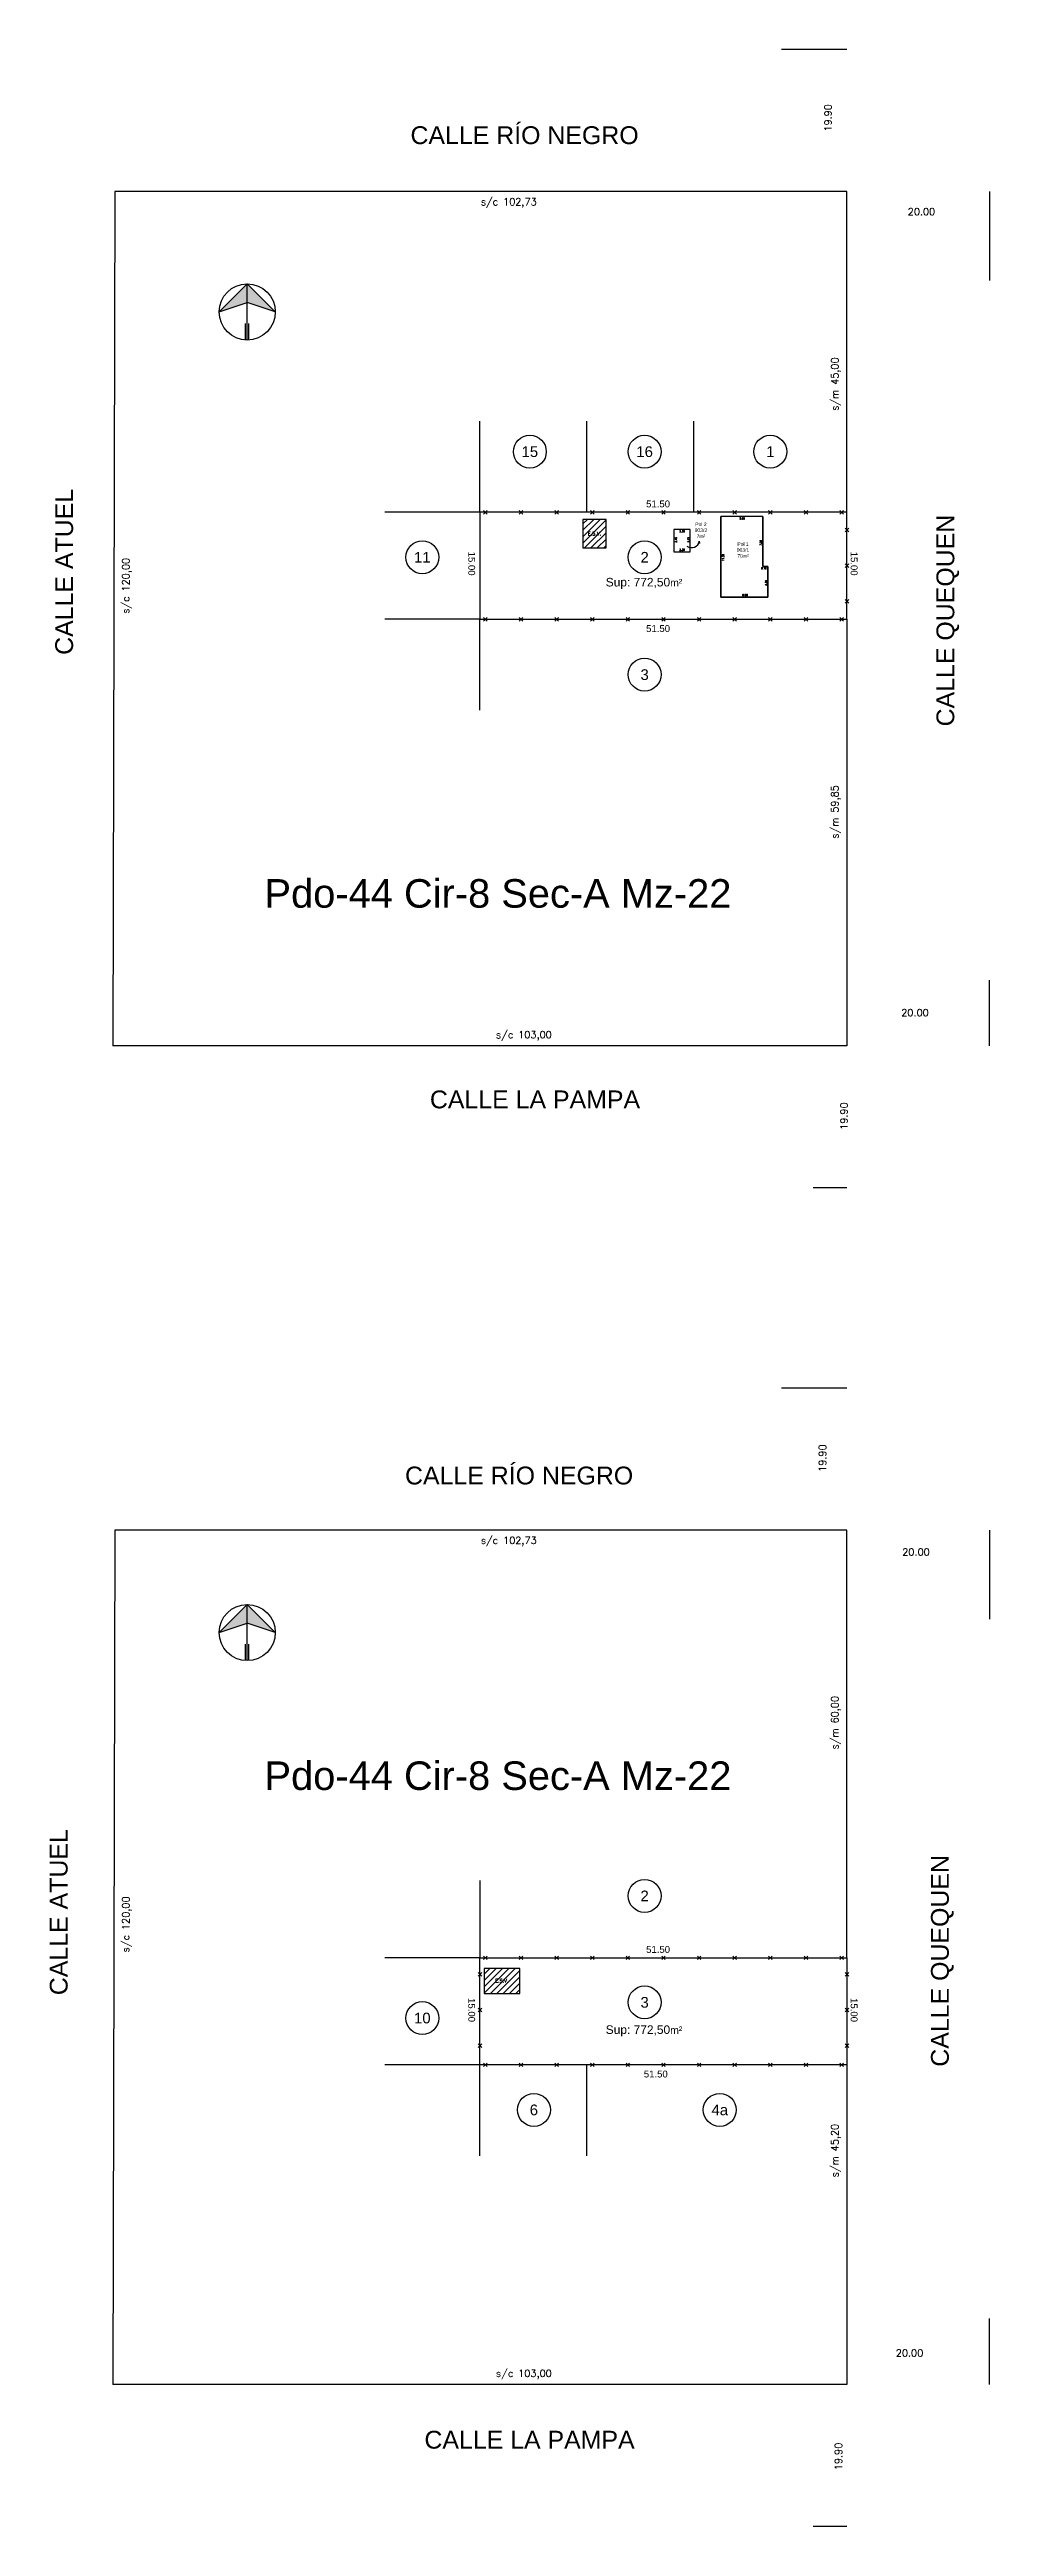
# Model space of a CAD drawing. Header units: metres. Extents: x 3470 to 3703, y 3476 to 4021.
# Drawn here: x 3480.8 to 3612.7, y 3673.7 to 4021.1 of the extents above; entities that cross this region are included whole.
import ezdxf
from ezdxf.enums import TextEntityAlignment as Align
from ezdxf.lldxf.tags import DXFTag

# ---------------------------------------------------------------- set-up
doc = ezdxf.new("R2010")
doc.units = ezdxf.units.M
for name, color, linetype in [('Accesiones 0', 1, 'Continuous'), ('Mensura', 7, 'Continuous'), ('Notas Acc 0', 1, 'Continuous')]:
    doc.layers.add(name, color=color, linetype=linetype)
doc.styles.add('Mensura_chico', font='arial.ttf', dxfattribs={"height": 1.5})
doc.styles.add('mensura_grande', font='arial.ttf', dxfattribs={"height": 2.5})
doc.styles.add('Mensura_medio', font='arial.ttf', dxfattribs={"height": 1})
doc.styles.get("Standard").update_dxf_attribs({"font": 'simplex.shx'})
tags = doc.linetypes.add('DASHDOT', pattern=[25.4, 12.7, -6.35, 0, -6.35]).pattern_tags.tags
tags[10:11] = [DXFTag(74, 4), DXFTag(75, 0), DXFTag(340, '0'), DXFTag(46, 0.0), DXFTag(50, 0.0), DXFTag(44, 0.0), DXFTag(45, 0.0)]
tags[8:9] = [DXFTag(74, 4), DXFTag(75, 0), DXFTag(340, '0'), DXFTag(46, 0.0), DXFTag(50, 0.0), DXFTag(44, 0.0), DXFTag(45, 0.0)]
tags[6:7] = [DXFTag(74, 4), DXFTag(75, 0), DXFTag(340, '0'), DXFTag(46, 0.0), DXFTag(50, 0.0), DXFTag(44, 0.0), DXFTag(45, 0.0)]
tags[4:5] = [DXFTag(74, 4), DXFTag(75, 0), DXFTag(340, '0'), DXFTag(46, 0.0), DXFTag(50, 0.0), DXFTag(44, 0.0), DXFTag(45, 0.0)]
doc.dimstyles.new('Mensura_chico', dxfattribs={"dimtxt": 0.25, "dimasz": 2.5, "dimexe": 1.25, "dimexo": 0.625, "dimgap": 0.01, "dimtad": 1, "dimtoh": 1, "dimzin": 1, "dimdsep": 46, "dimtxsty": 'Standard', "dimblk": 'NONE', "dimcen": 0.09, "dimse1": 1, "dimse2": 1, "dimsd2": 1, "dimclrd": 256, "dimclre": 256, "dimadec": 0, "dimazin": 0, "dimtfac": 1, "dimtdec": 4, "dimtofl": 0, "dimtmove": 0, "dimatfit": 3, "dimfxl": 1, "dimtolj": 1, "dimtzin": 0, "dimarcsym": 0})
doc.dimstyles.new('Mensura_grande', dxfattribs={"dimtxt": 1, "dimasz": 2.5, "dimexe": 1.25, "dimexo": 0.625, "dimgap": 0.01, "dimtad": 1, "dimtoh": 1, "dimzin": 1, "dimdsep": 46, "dimtxsty": 'Standard', "dimblk": 'NONE', "dimcen": 0.09, "dimse1": 1, "dimse2": 1, "dimsd2": 1, "dimclrd": 256, "dimclre": 256, "dimadec": 0, "dimazin": 0, "dimtfac": 1, "dimtdec": 4, "dimtofl": 0, "dimtmove": 0, "dimatfit": 3, "dimfxl": 1, "dimtolj": 1, "dimtzin": 0, "dimarcsym": 0})

msp = doc.modelspace()

# ---------------------------------------------------------------- texts
at = {"layer": 'Mensura', "style": 'Mensura_medio'}
for s, p in [('CALLE RÍO NEGRO', (3547.438, 4009.056)), ('CALLE LA PAMPA', (3548.903, 3873.825)), ('CALLE RÍO NEGRO', (3546.671, 3821.076)), ('CALLE LA PAMPA', (3548.136, 3685.846))]:
    msp.add_text(s, height=2.5, dxfattribs=at).set_placement(p, align=Align.MIDDLE_CENTER)
for s, p in [('CALLE ATUEL', (3482.834, 3947.815)), ('CALLE QUEQUEN', (3606.487, 3940.982)), ('CALLE ATUEL', (3482.067, 3759.835)), ('CALLE QUEQUEN', (3605.72, 3753.003))]:
    msp.add_text(s, height=2.5, rotation=90, dxfattribs=at).set_placement(p, align=Align.MIDDLE_CENTER)
at = {"layer": 'Mensura', "linetype": 'Continuous', "style": 'mensura_grande'}
for p in [(3510.947, 3900.716), (3510.947, 3776.977)]:
    msp.add_text('Pdo-44 Cir-8 Sec-A Mz-22', height=4, dxfattribs=at).set_placement(p)
at = {"layer": 'Mensura', "char_height": 1, "width": 3.41912, "attachment_point": 5, "rotation": 90}
for insert in [(3590.007, 4011.484), (3592.251, 3871.475), (3589.24, 3823.505), (3591.484, 3683.496)]:
    msp.add_mtext('\\A1;19.90', dxfattribs=dict(at, insert=insert))
at = {"layer": 'Mensura', "char_height": 1, "width": 3.41912, "attachment_point": 5}
for insert in [(3603.133, 3998.328), (3602.223, 3885.996), (3602.365, 3810.348), (3601.456, 3698.017)]:
    msp.add_mtext('\\A1;20.00', dxfattribs=dict(at, insert=insert))
at = {"layer": 'Mensura', "attachment_point": 1, "style": 'Mensura_medio'}
for s, insert, char_height, width in [('51.50', (3564.496, 3957.823), 0.96, 12.8), ('Sup: 772,50{\\H0.875x;m²}', (3558.828, 3946.967), 1.2, 16), ('51.50', (3564.496, 3940.343), 0.96, 12.8), ('51.50', (3564.496, 3755.085), 0.96, 12.8), ('Sup: 772,50{\\H0.875x;m²}', (3558.828, 3743.961), 1.2, 16), ('51.50', (3564.172, 3737.613), 0.96, 12.8)]:
    msp.add_mtext(s, dxfattribs=dict(at, insert=insert, char_height=char_height, width=width))
at = {"layer": 'Mensura', "char_height": 0.96, "width": 12.8, "attachment_point": 1, "rotation": 270, "style": 'Mensura_medio'}
for insert in [(3540.501, 3950.644), (3594.165, 3950.644), (3540.501, 3747.784), (3594.165, 3747.784)]:
    msp.add_mtext('15.00', dxfattribs=dict(at, insert=insert))
at = {"layer": 'Notas Acc 0', "char_height": 0.5, "width": 0.6622, "attachment_point": 5}
for insert in [(3557.264, 3953.185), (3544.24, 3750.222)]:
    msp.add_mtext('\\A1;E.S.V.', dxfattribs=dict(at, insert=insert))
at = {"layer": 'Notas Acc 0', "char_height": 0.5, "width": 2.43015, "attachment_point": 5, "style": 'Mensura_chico'}
for s, insert in [('Pol 2\\P903/2\\P7m²', (3572.186, 3953.652)), ('Pol 1\\P903/1\\P70m²', (3578.092, 3950.876))]:
    msp.add_mtext(s, dxfattribs=dict(at, insert=insert))

# ---------------------------------------------------------------- blocks, each defined once
blk = doc.blocks.new('PL_NRO')
blk.add_circle((0, 0), 3.08)
at = {"linetype": 'DASHDOT', "style": 'Mensura_chico'}
blk.add_attdef('PL_NRO', text='', height=0.8, dxfattribs=at).set_placement((0, 0), align=Align.MIDDLE_CENTER)
blk = doc.blocks.new('*D79')
at = {"layer": 'Defpoints', "color": 0, "transparency": 16777216}
for p in [(3489.68, 3694.09), (3489.68, 3693.58), (3592.68, 3693.82)]:
    blk.add_point(p, dxfattribs=at)
at = {"layer": 'Mensura', "color": 0, "transparency": 16777216, "insert": (3547.34, 3694.99), "char_height": 1, "width": 10.1383, "attachment_point": 5, "rotation": 0.1338}
blk.add_mtext('\\A1;s/c 103,00', dxfattribs=at)
blk = doc.blocks.new('_None')
blk = doc.blocks.new('*D80')
at = {"layer": 'Defpoints', "color": 0, "transparency": 16777216}
for p in [(3489.95, 3813.43), (3489.95, 3811.04), (3592.68, 3813.43)]:
    blk.add_point(p, dxfattribs=at)
at = {"layer": 'Mensura', "color": 0, "transparency": 16777216, "insert": (3545.22, 3811.81), "char_height": 1, "width": 10.1383, "attachment_point": 5}
blk.add_mtext('\\A1;s/c 102,73', dxfattribs=at)
blk = doc.blocks.new('*D78')
at = {"layer": 'Defpoints', "color": 0, "transparency": 16777216}
for p in [(3489.95, 3813.43), (3489.68, 3693.58), (3492.28, 3693.57)]:
    blk.add_point(p, dxfattribs=at)
at = {"layer": 'Mensura', "color": 0, "transparency": 16777216, "insert": (3491.65, 3758.12), "char_height": 1, "width": 13.4561, "attachment_point": 5, "rotation": 89.8709}
blk.add_mtext('\\A1;s/c 120,00', dxfattribs=at)
blk = doc.blocks.new('*D76')
at = {"layer": 'Defpoints', "color": 0, "transparency": 16777216}
for p in [(3592.68, 3813.43), (3591.91, 3753.43), (3592.68, 3753.43)]:
    blk.add_point(p, dxfattribs=at)
at = {"layer": 'Mensura', "color": 0, "transparency": 16777216, "insert": (3591.14, 3786.4), "char_height": 1, "width": 13.9647, "attachment_point": 5, "rotation": 90}
blk.add_mtext('\\A1;s/m 60,00', dxfattribs=at)
blk = doc.blocks.new('*D77')
at = {"layer": 'Defpoints', "color": 0, "transparency": 16777216}
for p in [(3592.68, 3753.43), (3591.91, 3693.58), (3592.68, 3693.58)]:
    blk.add_point(p, dxfattribs=at)
at = {"layer": 'Mensura', "color": 0, "transparency": 16777216, "insert": (3591.14, 3726.4), "char_height": 1, "width": 13.9647, "attachment_point": 5, "rotation": 90}
blk.add_mtext('\\A1;s/m 45,20', dxfattribs=at)
blk = doc.blocks.new('Norte_1')
h = blk.add_hatch(color=256)
h.paths.add_polyline_path([(0, 1.31), (0, 3.94), (-3.94, 0)])
h.paths.add_polyline_path([(3.94, 0), (0, 3.94), (0, 1.31)])
for p, q in [((0, 3.94), (-3.94, 0)), ((3.94, 0), (0, 3.94)), ((0, -3.94), (0, 3.94)), ((-3.94, 0), (0, 1.31)), ((3.94, 0), (0, 1.31)), ((-0.25, -3.94), (-0.25, -1.61)), ((0.25, -3.94), (0.25, -1.61))]:
    blk.add_line(p, q)
blk.add_circle((0, 0), 3.94)
blk = doc.blocks.new('*D61')
at = {"layer": 'Defpoints', "color": 0, "transparency": 16777216}
for p in [(3568.38, 3950.62), (3570.68, 3950.91), (3570.68, 3950.62)]:
    blk.add_point(p, dxfattribs=at)
at = {"layer": 'Accesiones 0', "color": 0, "transparency": 16777216, "insert": (3569.54, 3950.91), "char_height": 0.25, "width": 0.6614, "attachment_point": 5}
blk.add_mtext('\\A1;2.30', dxfattribs=at)
blk = doc.blocks.new('*D62')
at = {"layer": 'Defpoints', "color": 0, "transparency": 16777216}
for p in [(3568.38, 3953.77), (3570.68, 3953.77), (3570.68, 3953.5)]:
    blk.add_point(p, dxfattribs=at)
at = {"layer": 'Accesiones 0', "color": 0, "transparency": 16777216, "insert": (3569.54, 3953.5), "char_height": 0.25, "width": 0.6614, "attachment_point": 5}
blk.add_mtext('\\A1;2.30', dxfattribs=at)
blk = doc.blocks.new('*D63')
at = {"layer": 'Defpoints', "color": 0, "transparency": 16777216}
for p in [(3574.98, 3944.27), (3581.58, 3944.56), (3581.58, 3944.27)]:
    blk.add_point(p, dxfattribs=at)
at = {"layer": 'Accesiones 0', "color": 0, "transparency": 16777216, "insert": (3578.37, 3944.56), "char_height": 0.25, "width": 0.6614, "attachment_point": 5}
blk.add_mtext('\\A1;6.60', dxfattribs=at)
blk = doc.blocks.new('*D64')
at = {"layer": 'Defpoints', "color": 0, "transparency": 16777216}
for p in [(3574.98, 3955.57), (3580.88, 3955.57), (3580.88, 3955.3)]:
    blk.add_point(p, dxfattribs=at)
at = {"layer": 'Accesiones 0', "color": 0, "transparency": 16777216, "insert": (3577.98, 3955.3), "char_height": 0.25, "width": 0.6614, "attachment_point": 5}
blk.add_mtext('\\A1;5.90', dxfattribs=at)
blk = doc.blocks.new('*D65')
at = {"layer": 'Defpoints', "color": 0, "transparency": 16777216}
for p in [(3580.88, 3948.57), (3581.58, 3948.57), (3581.58, 3948.3)]:
    blk.add_point(p, dxfattribs=at)
at = {"layer": 'Accesiones 0', "color": 0, "transparency": 16777216, "insert": (3581.02, 3948.3), "char_height": 0.25, "width": 0.6614, "attachment_point": 5}
blk.add_mtext('\\A1;0.70', dxfattribs=at)
blk = doc.blocks.new('*D66')
at = {"layer": 'Defpoints', "color": 0, "transparency": 16777216}
for p in [(3568.38, 3953.77), (3568.7, 3953.77), (3568.38, 3950.62)]:
    blk.add_point(p, dxfattribs=at)
at = {"layer": 'Accesiones 0', "color": 0, "transparency": 16777216, "insert": (3568.7, 3952.29), "char_height": 0.25, "width": 0.6614, "attachment_point": 5, "rotation": 90}
blk.add_mtext('\\A1;3.15', dxfattribs=at)
blk = doc.blocks.new('*D67')
at = {"layer": 'Defpoints', "color": 0, "transparency": 16777216}
for p in [(3570.44, 3953.77), (3570.68, 3953.77), (3570.68, 3950.62)]:
    blk.add_point(p, dxfattribs=at)
at = {"layer": 'Accesiones 0', "color": 0, "transparency": 16777216, "insert": (3570.44, 3952.29), "char_height": 0.25, "width": 0.6614, "attachment_point": 5, "rotation": 90}
blk.add_mtext('\\A1;3.15', dxfattribs=at)
blk = doc.blocks.new('*D68')
at = {"layer": 'Defpoints', "color": 0, "transparency": 16777216}
for p in [(3580.59, 3955.57), (3580.88, 3955.57), (3580.88, 3948.57)]:
    blk.add_point(p, dxfattribs=at)
at = {"layer": 'Accesiones 0', "color": 0, "transparency": 16777216, "insert": (3580.59, 3951.88), "char_height": 0.25, "width": 0.6614, "attachment_point": 5, "rotation": 90}
blk.add_mtext('\\A1;7.00', dxfattribs=at)
blk = doc.blocks.new('*D69')
at = {"layer": 'Defpoints', "color": 0, "transparency": 16777216}
for p in [(3581.34, 3948.57), (3581.58, 3948.57), (3581.58, 3944.27)]:
    blk.add_point(p, dxfattribs=at)
at = {"layer": 'Accesiones 0', "color": 0, "transparency": 16777216, "insert": (3581.34, 3946.26), "char_height": 0.25, "width": 0.6614, "attachment_point": 5, "rotation": 90}
blk.add_mtext('\\A1;4.30', dxfattribs=at)
blk = doc.blocks.new('*D70')
at = {"layer": 'Defpoints', "color": 0, "transparency": 16777216}
for p in [(3574.98, 3955.57), (3575.3, 3955.57), (3574.98, 3944.27)]:
    blk.add_point(p, dxfattribs=at)
at = {"layer": 'Accesiones 0', "color": 0, "transparency": 16777216, "insert": (3575.3, 3949.82), "char_height": 0.25, "width": 0.6614, "attachment_point": 5, "rotation": 90}
blk.add_mtext('\\A1;11.30', dxfattribs=at)
blk = doc.blocks.new('*D71')
at = {"layer": 'Defpoints', "color": 0, "transparency": 16777216}
for p in [(3489.68, 3881.82), (3489.68, 3881.32), (3592.68, 3881.56)]:
    blk.add_point(p, dxfattribs=at)
at = {"layer": 'Mensura', "color": 0, "transparency": 16777216, "insert": (3547.34, 3882.73), "char_height": 1, "width": 10.1383, "attachment_point": 5, "rotation": 0.1338}
blk.add_mtext('\\A1;s/c 103,00', dxfattribs=at)
blk = doc.blocks.new('*D72')
at = {"layer": 'Defpoints', "color": 0, "transparency": 16777216}
for p in [(3489.95, 4001.17), (3489.95, 3998.78), (3592.68, 4001.17)]:
    blk.add_point(p, dxfattribs=at)
at = {"layer": 'Mensura', "color": 0, "transparency": 16777216, "insert": (3545.22, 3999.55), "char_height": 1, "width": 10.1383, "attachment_point": 5}
blk.add_mtext('\\A1;s/c 102,73', dxfattribs=at)
blk = doc.blocks.new('*D73')
at = {"layer": 'Defpoints', "color": 0, "transparency": 16777216}
for p in [(3489.95, 4001.17), (3489.68, 3881.32), (3492.28, 3881.31)]:
    blk.add_point(p, dxfattribs=at)
at = {"layer": 'Mensura', "color": 0, "transparency": 16777216, "insert": (3491.65, 3945.85), "char_height": 1, "width": 13.4561, "attachment_point": 5, "rotation": 89.8709}
blk.add_mtext('\\A1;s/c 120,00', dxfattribs=at)
blk = doc.blocks.new('*D74')
at = {"layer": 'Defpoints', "color": 0, "transparency": 16777216}
for p in [(3592.68, 4001.17), (3591.91, 3956.17), (3592.68, 3956.17)]:
    blk.add_point(p, dxfattribs=at)
at = {"layer": 'Mensura', "color": 0, "transparency": 16777216, "insert": (3591.14, 3974.14), "char_height": 1, "width": 13.9647, "attachment_point": 5, "rotation": 90}
blk.add_mtext('\\A1;s/m 45,00', dxfattribs=at)
blk = doc.blocks.new('*D75')
at = {"layer": 'Defpoints', "color": 0, "transparency": 16777216}
for p in [(3592.68, 3941.17), (3591.91, 3881.32), (3592.68, 3881.32)]:
    blk.add_point(p, dxfattribs=at)
at = {"layer": 'Mensura', "color": 0, "transparency": 16777216, "insert": (3591.14, 3914.14), "char_height": 1, "width": 13.9647, "attachment_point": 5, "rotation": 90}
blk.add_mtext('\\A1;s/m 59,85', dxfattribs=at)

# ---------------------------------------------------------------- dimensions: what is measured, and where the dimension line sits
at = {"layer": 'Accesiones 0'}
for base, p1, p2, angle, picture, middle in [((3570.677, 3953.5), (3568.377, 3953.769), (3570.677, 3953.769), 180, '*D62', (3569.542, 3953.5)), ((3568.696, 3953.769), (3568.377, 3950.619), (3568.377, 3953.769), 270, '*D66', (3568.696, 3952.287)), ((3570.438, 3953.769), (3570.677, 3950.619), (3570.677, 3953.769), 270, '*D67', (3570.438, 3952.287)), ((3580.877, 3955.3), (3574.977, 3955.569), (3580.877, 3955.569), 180, '*D64', (3577.975, 3955.3)), ((3575.296, 3955.569), (3574.977, 3944.269), (3574.977, 3955.569), 270, '*D70', (3575.296, 3949.818)), ((3580.59, 3955.569), (3580.877, 3948.569), (3580.877, 3955.569), 270, '*D68', (3580.59, 3951.876)), ((3570.677, 3950.91), (3568.377, 3950.619), (3570.677, 3950.619), 180, '*D61', (3569.542, 3950.91)), ((3581.577, 3948.3), (3580.877, 3948.569), (3581.577, 3948.569), 180, '*D65', (3581.023, 3948.3)), ((3581.338, 3948.569), (3581.577, 3944.269), (3581.577, 3948.569), 270, '*D69', (3581.338, 3946.26)), ((3581.577, 3944.56), (3574.977, 3944.269), (3581.577, 3944.269), 180, '*D63', (3578.372, 3944.56))]:
    dim = msp.add_linear_dim(base=base, p1=p1, p2=p2, angle=angle, dimstyle='Mensura_chico', override={"dimasz": 0, "dimtad": 0, "dimsd1": 1}, dxfattribs=at)
    dim.commit()
    dim.dimension.update_dxf_attribs({"geometry": picture, "text_midpoint": middle, "dimtype": 160})
at = {"layer": 'Mensura'}
for base, p1, p2, angle, text, picture, middle in [((3492.279, 3881.313), (3489.947, 4001.169), (3489.677, 3881.319), 269.87092, 's/c 120,00', '*D73', (3492.424, 3945.853)), ((3489.947, 3998.778), (3592.677, 4001.169), (3489.947, 4001.169), 180, 's/c 102,73', '*D72', (3545.215, 3998.778)), ((3591.91, 3956.169), (3592.677, 4001.169), (3592.677, 3956.169), 270, 's/m 45,00', '*D74', (3591.91, 3974.141)), ((3591.91, 3881.319), (3592.677, 3941.169), (3592.677, 3881.319), 270, 's/m 59,85', '*D75', (3591.91, 3914.141)), ((3489.676, 3881.825), (3592.677, 3881.559), (3489.677, 3881.319), 180.13379, 's/c 103,00', '*D71', (3547.341, 3881.959)), ((3492.279, 3693.574), (3489.947, 3813.43), (3489.677, 3693.58), 269.87092, 's/c 120,00', '*D78', (3492.424, 3758.114)), ((3489.947, 3811.039), (3592.677, 3813.43), (3489.947, 3813.43), 180, 's/c 102,73', '*D80', (3545.215, 3811.039)), ((3591.91, 3753.43), (3592.677, 3813.43), (3592.677, 3753.43), 270, 's/m 60,00', '*D76', (3591.91, 3786.402)), ((3591.91, 3693.58), (3592.677, 3753.43), (3592.677, 3693.58), 270, 's/m 45,20', '*D77', (3591.91, 3726.402)), ((3489.676, 3694.086), (3592.677, 3693.82), (3489.677, 3693.58), 180.13379, 's/c 103,00', '*D79', (3547.341, 3694.221))]:
    dim = msp.add_linear_dim(base=base, p1=p1, p2=p2, angle=angle, text=text, dimstyle='Mensura_grande', override={"dimsd1": 1}, dxfattribs=at)
    dim.commit()
    dim.dimension.update_dxf_attribs({"geometry": picture, "text_midpoint": middle, "dimtype": 161})

# ---------------------------------------------------------------- hatches: boundary and pattern name
at = {"layer": 'Notas Acc 0'}
h = msp.add_hatch(dxfattribs=at)
h.set_pattern_fill('ANSI31', color=256, scale=0.2)
h.set_pattern_definition([(45, (0, 185.1853), (-0.449012806, 0.449012806), [])])
h.paths.add_polyline_path([(3558.877, 3951.169), (3558.877, 3955.169), (3555.627, 3955.169), (3555.627, 3951.169)])
h.paths.add_polyline_path([(3556.175, 3952.81), (3558.353, 3952.81), (3558.353, 3953.56), (3556.175, 3953.56)], flags=24)
h.paths.add_polyline_path([(3571.191, 3952.291), (3573.189, 3952.291), (3573.189, 3954.996), (3571.191, 3954.996)], flags=9)
h.paths.add_polyline_path([(3577.142, 3949.518), (3579.14, 3949.518), (3579.14, 3952.225), (3577.142, 3952.225)], flags=9)
h.paths.add_polyline_path([(3558.453, 3945.092), (3569.805, 3945.092), (3569.805, 3947.565), (3558.453, 3947.565)], flags=9)
h = msp.add_hatch(dxfattribs=at)
h.set_pattern_fill('ANSI31', color=256, scale=0.2)
h.set_pattern_definition([(45, (0, -2.55354), (-0.449012806, 0.449012806), [])])
h.paths.add_polyline_path([(3546.777, 3751.93), (3541.777, 3751.93), (3541.777, 3748.43), (3546.777, 3748.43)])
h.paths.add_polyline_path([(3543.151, 3749.847), (3545.329, 3749.847), (3545.329, 3750.597), (3543.151, 3750.597)], flags=24)
h.paths.add_polyline_path([(3571.191, 3764.552), (3573.189, 3764.552), (3573.189, 3767.257), (3571.191, 3767.257)], flags=9)
h.paths.add_polyline_path([(3577.142, 3761.779), (3579.14, 3761.779), (3579.14, 3764.486), (3577.142, 3764.486)], flags=9)
h.paths.add_polyline_path([(3558.453, 3742.085), (3569.805, 3742.085), (3569.805, 3744.558), (3558.453, 3744.558)], flags=9)

# ---------------------------------------------------------------- linework, layer by layer
at = {"layer": 'Accesiones 0', "flags": 128}
for points in [[(3558.877, 3955.169), (3555.627, 3955.169), (3555.627, 3951.169), (3558.877, 3951.169)], [(3570.677, 3953.769), (3568.377, 3953.769), (3568.377, 3950.619), (3570.677, 3950.619)], [(3580.877, 3955.569), (3574.977, 3955.569), (3574.977, 3944.269), (3581.577, 3944.269), (3581.577, 3948.569), (3580.877, 3948.569)], [(3546.777, 3751.93), (3541.777, 3751.93), (3541.777, 3748.43), (3546.777, 3748.43)]]:
    msp.add_lwpolyline(points, close=True, dxfattribs=at)
at = {"layer": 'Mensura'}
for p, q in [((3592.677, 4021.069), (3583.489, 4021.069)), ((3489.947, 4001.169), (3489.678, 3881.319)), ((3592.677, 4001.169), (3489.947, 4001.169)), ((3592.677, 3956.169), (3592.677, 4001.169)), ((3612.677, 4001.169), (3612.677, 3988.686)), ((3541.177, 3956.169), (3541.177, 3968.941)), ((3556.177, 3956.169), (3556.177, 3968.941)), ((3571.177, 3956.169), (3571.177, 3968.941)), ((3541.177, 3956.169), (3527.824, 3956.169)), ((3592.677, 3956.169), (3541.177, 3956.169)), ((3541.177, 3956.169), (3541.177, 3941.169)), ((3541.685, 3955.919), (3542.185, 3956.419)), ((3541.685, 3956.419), (3542.185, 3955.919)), ((3546.685, 3955.919), (3547.185, 3956.419)), ((3546.685, 3956.419), (3547.185, 3955.919)), ((3551.685, 3955.919), (3552.185, 3956.419)), ((3551.685, 3956.419), (3552.185, 3955.919)), ((3558.877, 3955.169), (3555.627, 3955.169)), ((3555.627, 3955.169), (3555.627, 3951.169)), ((3556.685, 3955.919), (3557.185, 3956.419)), ((3556.685, 3956.419), (3557.185, 3955.919)), ((3558.877, 3951.169), (3558.877, 3955.169)), ((3561.685, 3955.919), (3562.185, 3956.419)), ((3561.685, 3956.419), (3562.185, 3955.919)), ((3566.685, 3955.919), (3567.185, 3956.419)), ((3566.685, 3956.419), (3567.185, 3955.919)), ((3570.677, 3953.769), (3568.377, 3953.769)), ((3568.377, 3953.769), (3568.377, 3950.619)), ((3570.677, 3950.619), (3570.677, 3953.769)), ((3571.685, 3955.919), (3572.185, 3956.419)), ((3571.685, 3956.419), (3572.185, 3955.919)), ((3580.877, 3955.569), (3574.977, 3955.569)), ((3574.977, 3944.269), (3574.977, 3955.569)), ((3576.685, 3955.919), (3577.185, 3956.419)), ((3576.685, 3956.419), (3577.185, 3955.919)), ((3580.877, 3955.569), (3580.877, 3948.569)), ((3581.685, 3955.919), (3582.185, 3956.419)), ((3581.685, 3956.419), (3582.185, 3955.919)), ((3586.685, 3955.919), (3587.185, 3956.419)), ((3586.685, 3956.419), (3587.185, 3955.919)), ((3591.685, 3955.919), (3592.185, 3956.419)), ((3591.685, 3956.419), (3592.185, 3955.919)), ((3592.427, 3953.419), (3592.927, 3953.919)), ((3592.427, 3953.919), (3592.927, 3953.419)), ((3592.677, 3941.169), (3592.677, 3956.169)), ((3555.627, 3951.169), (3558.877, 3951.169)), ((3568.377, 3950.619), (3570.677, 3950.619)), ((3580.877, 3948.569), (3581.577, 3948.569)), ((3581.577, 3948.569), (3581.577, 3944.269)), ((3592.427, 3948.419), (3592.927, 3948.919)), ((3592.427, 3948.919), (3592.927, 3948.419)), ((3581.577, 3944.269), (3574.977, 3944.269)), ((3592.427, 3943.419), (3592.927, 3943.919)), ((3592.427, 3943.919), (3592.927, 3943.419)), ((3541.177, 3941.169), (3527.824, 3941.169)), ((3541.177, 3941.169), (3592.677, 3941.169)), ((3541.177, 3928.396), (3541.177, 3941.169)), ((3541.685, 3940.919), (3542.185, 3941.419)), ((3541.685, 3941.419), (3542.185, 3940.919)), ((3546.685, 3940.919), (3547.185, 3941.419)), ((3546.685, 3941.419), (3547.185, 3940.919)), ((3551.685, 3940.919), (3552.185, 3941.419)), ((3551.685, 3941.419), (3552.185, 3940.919)), ((3556.685, 3940.919), (3557.185, 3941.419)), ((3556.685, 3941.419), (3557.185, 3940.919)), ((3561.685, 3940.919), (3562.185, 3941.419)), ((3561.685, 3941.419), (3562.185, 3940.919)), ((3566.685, 3940.919), (3567.185, 3941.419)), ((3566.685, 3941.419), (3567.185, 3940.919)), ((3571.685, 3940.919), (3572.185, 3941.419)), ((3571.685, 3941.419), (3572.185, 3940.919)), ((3576.685, 3940.919), (3577.185, 3941.419)), ((3576.685, 3941.419), (3577.185, 3940.919)), ((3581.685, 3940.919), (3582.185, 3941.419)), ((3581.685, 3941.419), (3582.185, 3940.919)), ((3586.685, 3940.919), (3587.185, 3941.419)), ((3586.685, 3941.419), (3587.185, 3940.919)), ((3591.685, 3940.919), (3592.185, 3941.419)), ((3591.685, 3941.419), (3592.185, 3940.919)), ((3592.677, 3941.169), (3592.677, 3926.519)), ((3592.677, 3926.519), (3592.677, 3881.319)), ((3612.677, 3881.319), (3612.677, 3890.566)), ((3592.677, 3881.319), (3489.677, 3881.319)), ((3592.677, 3861.419), (3587.944, 3861.419)), ((3592.677, 3833.33), (3583.489, 3833.33)), ((3489.947, 3813.43), (3489.678, 3693.58)), ((3592.677, 3813.43), (3489.947, 3813.43)), ((3592.677, 3768.43), (3592.677, 3813.43)), ((3612.677, 3813.43), (3612.677, 3800.947)), ((3592.677, 3753.43), (3592.677, 3768.43)), ((3541.177, 3764.26), (3541.177, 3753.43)), ((3541.177, 3753.43), (3527.824, 3753.43)), ((3541.177, 3753.43), (3592.677, 3753.43)), ((3541.177, 3740.657), (3541.177, 3753.43)), ((3541.177, 3738.78), (3541.177, 3753.43)), ((3541.685, 3753.18), (3542.185, 3753.68)), ((3541.685, 3753.68), (3542.185, 3753.18)), ((3546.685, 3753.18), (3547.185, 3753.68)), ((3546.685, 3753.68), (3547.185, 3753.18)), ((3551.685, 3753.18), (3552.185, 3753.68)), ((3551.685, 3753.68), (3552.185, 3753.18)), ((3556.685, 3753.18), (3557.185, 3753.68)), ((3556.685, 3753.68), (3557.185, 3753.18)), ((3561.685, 3753.18), (3562.185, 3753.68)), ((3561.685, 3753.68), (3562.185, 3753.18)), ((3566.685, 3753.18), (3567.185, 3753.68)), ((3566.685, 3753.68), (3567.185, 3753.18)), ((3571.685, 3753.18), (3572.185, 3753.68)), ((3571.685, 3753.68), (3572.185, 3753.18)), ((3576.685, 3753.18), (3577.185, 3753.68)), ((3576.685, 3753.68), (3577.185, 3753.18)), ((3581.685, 3753.18), (3582.185, 3753.68)), ((3581.685, 3753.68), (3582.185, 3753.18)), ((3586.685, 3753.18), (3587.185, 3753.68)), ((3586.685, 3753.68), (3587.185, 3753.18)), ((3591.685, 3753.18), (3592.185, 3753.68)), ((3591.685, 3753.68), (3592.185, 3753.18)), ((3592.677, 3753.43), (3592.677, 3738.78)), ((3540.927, 3750.855), (3541.427, 3751.355)), ((3540.927, 3751.355), (3541.427, 3750.855)), ((3592.427, 3750.855), (3592.927, 3751.355)), ((3592.427, 3751.355), (3592.927, 3750.855)), ((3540.927, 3745.855), (3541.427, 3746.355)), ((3540.927, 3746.355), (3541.427, 3745.855)), ((3592.427, 3745.855), (3592.927, 3746.355)), ((3592.427, 3746.355), (3592.927, 3745.855)), ((3541.177, 3738.43), (3527.824, 3738.43)), ((3540.927, 3740.855), (3541.427, 3741.355)), ((3540.927, 3741.355), (3541.427, 3740.855)), ((3592.677, 3738.43), (3541.177, 3738.43)), ((3541.177, 3725.657), (3541.177, 3738.43)), ((3541.685, 3738.18), (3542.185, 3738.68)), ((3541.685, 3738.68), (3542.185, 3738.18)), ((3546.685, 3738.18), (3547.185, 3738.68)), ((3546.685, 3738.68), (3547.185, 3738.18)), ((3551.685, 3738.18), (3552.185, 3738.68)), ((3551.685, 3738.68), (3552.185, 3738.18)), ((3556.177, 3725.657), (3556.177, 3738.43)), ((3556.685, 3738.18), (3557.185, 3738.68)), ((3556.685, 3738.68), (3557.185, 3738.18)), ((3561.685, 3738.18), (3562.185, 3738.68)), ((3561.685, 3738.68), (3562.185, 3738.18)), ((3566.685, 3738.18), (3567.185, 3738.68)), ((3566.685, 3738.68), (3567.185, 3738.18)), ((3571.685, 3738.18), (3572.185, 3738.68)), ((3571.685, 3738.68), (3572.185, 3738.18)), ((3576.685, 3738.18), (3577.185, 3738.68)), ((3576.685, 3738.68), (3577.185, 3738.18)), ((3581.685, 3738.18), (3582.185, 3738.68)), ((3581.685, 3738.68), (3582.185, 3738.18)), ((3586.685, 3738.18), (3587.185, 3738.68)), ((3586.685, 3738.68), (3587.185, 3738.18)), ((3591.685, 3738.18), (3592.185, 3738.68)), ((3591.685, 3738.68), (3592.185, 3738.18)), ((3592.427, 3740.855), (3592.927, 3741.355)), ((3592.427, 3741.355), (3592.927, 3740.855)), ((3592.677, 3738.78), (3592.677, 3693.58)), ((3612.677, 3693.58), (3612.677, 3702.827)), ((3592.677, 3693.58), (3489.677, 3693.58)), ((3592.677, 3673.68), (3587.944, 3673.68))]:
    msp.add_line(p, q, dxfattribs=at)
at = {"layer": 'Mensura', "color": 6}
for points in [[(3592.677, 3941.169), (3592.677, 3956.169), (3541.177, 3956.169), (3541.177, 3941.169)], [(3592.677, 3753.43), (3592.677, 3738.43), (3541.177, 3738.43), (3541.177, 3753.43)]]:
    msp.add_lwpolyline(points, close=True, dxfattribs=at)
at = {"layer": 'Notas Acc 0'}
msp.add_line((3571.955, 3952.131), (3571.963, 3951.787), dxfattribs=at)
msp.add_arc((3570.882, 3952.284), 1.084, 232.77834, 351.86774, dxfattribs=at)

# ---------------------------------------------------------------- block references
at = {"layer": 'Mensura'}
for p in [(3508.52, 3984.269), (3508.52, 3799.05)]:
    msp.add_blockref('Norte_1', p, dxfattribs=at)
ref = msp.add_blockref('PL_NRO', (3548.179, 3964.67), dxfattribs=dict(at, xscale=0.75, yscale=0.75, zscale=0.75))
ref.add_attrib('PL_NRO', '15', dxfattribs={"layer": '0', "linetype": 'DASHDOT', "height": 1.5, "rotation": 360, "style": 'Mensura_chico'}).set_placement((3548.179, 3964.67), align=Align.MIDDLE_CENTER)
ref = msp.add_blockref('PL_NRO', (3564.289, 3964.67), dxfattribs=dict(at, xscale=0.75, yscale=0.75, zscale=0.75))
ref.add_attrib('PL_NRO', '16', dxfattribs={"layer": '0', "linetype": 'DASHDOT', "height": 1.5, "rotation": 360, "style": 'Mensura_chico'}).set_placement((3564.289, 3964.67), align=Align.MIDDLE_CENTER)
ref = msp.add_blockref('PL_NRO', (3581.918, 3964.67), dxfattribs=dict(at, xscale=0.75, yscale=0.75, zscale=0.75))
ref.add_attrib('PL_NRO', '1', dxfattribs={"layer": '0', "linetype": 'DASHDOT', "height": 1.5, "rotation": 360, "style": 'Mensura_chico'}).set_placement((3581.918, 3964.67), align=Align.MIDDLE_CENTER)
ref = msp.add_blockref('PL_NRO', (3533.095, 3949.854), dxfattribs=dict(at, xscale=0.75, yscale=0.75, zscale=0.75))
ref.add_attrib('PL_NRO', '11', dxfattribs={"layer": '0', "linetype": 'DASHDOT', "height": 1.5, "rotation": 360, "style": 'Mensura_chico'}).set_placement((3533.095, 3949.854), align=Align.MIDDLE_CENTER)
ref = msp.add_blockref('PL_NRO', (3564.289, 3949.854), dxfattribs=dict(at, xscale=0.75, yscale=0.75, zscale=0.75))
ref.add_attrib('PL_NRO', '2', dxfattribs={"layer": '0', "linetype": 'DASHDOT', "height": 1.5, "rotation": 360, "style": 'Mensura_chico'}).set_placement((3564.289, 3949.854), align=Align.MIDDLE_CENTER)
ref = msp.add_blockref('PL_NRO', (3564.289, 3933.401), dxfattribs=dict(at, xscale=0.75, yscale=0.75, zscale=0.75))
ref.add_attrib('PL_NRO', '3', dxfattribs={"layer": '0', "linetype": 'DASHDOT', "height": 1.5, "rotation": 360, "style": 'Mensura_chico'}).set_placement((3564.289, 3933.401), align=Align.MIDDLE_CENTER)
ref = msp.add_blockref('PL_NRO', (3564.289, 3762.115), dxfattribs=dict(at, xscale=0.75, yscale=0.75, zscale=0.75))
ref.add_attrib('PL_NRO', '2', dxfattribs={"layer": '0', "linetype": 'DASHDOT', "height": 1.5, "rotation": 360, "style": 'Mensura_chico'}).set_placement((3564.289, 3762.115), align=Align.MIDDLE_CENTER)
ref = msp.add_blockref('PL_NRO', (3564.289, 3747.189), dxfattribs=dict(at, xscale=0.75, yscale=0.75, zscale=0.75))
ref.add_attrib('PL_NRO', '3', dxfattribs={"layer": '0', "linetype": 'DASHDOT', "height": 1.5, "rotation": 360, "style": 'Mensura_chico'}).set_placement((3564.289, 3747.189), align=Align.MIDDLE_CENTER)
ref = msp.add_blockref('PL_NRO', (3533.095, 3744.988), dxfattribs=dict(at, xscale=0.75, yscale=0.75, zscale=0.75))
ref.add_attrib('PL_NRO', '10', dxfattribs={"layer": '0', "linetype": 'DASHDOT', "height": 1.5, "rotation": 360, "style": 'Mensura_chico'}).set_placement((3533.095, 3744.988), align=Align.MIDDLE_CENTER)
ref = msp.add_blockref('PL_NRO', (3548.746, 3732.103), dxfattribs=dict(at, xscale=0.75, yscale=0.75, zscale=0.75))
ref.add_attrib('PL_NRO', '6', dxfattribs={"layer": '0', "linetype": 'DASHDOT', "height": 1.5, "rotation": 360, "style": 'Mensura_chico'}).set_placement((3548.746, 3732.103), align=Align.MIDDLE_CENTER)
ref = msp.add_blockref('PL_NRO', (3574.832, 3732.103), dxfattribs=dict(at, xscale=0.75, yscale=0.75, zscale=0.75))
ref.add_attrib('PL_NRO', '4a', dxfattribs={"layer": '0', "linetype": 'DASHDOT', "height": 1.5, "rotation": 360, "style": 'Mensura_chico'}).set_placement((3574.832, 3732.103), align=Align.MIDDLE_CENTER)

msp.set_redraw_order([(e.dxf.handle, doc.entitydb.next_handle()) for e in msp.query("TEXT MTEXT ATTDEF DIMENSION ARC_DIMENSION")])  # texts and dimensions are drawn at this point

doc.saveas('drawing.dxf')
